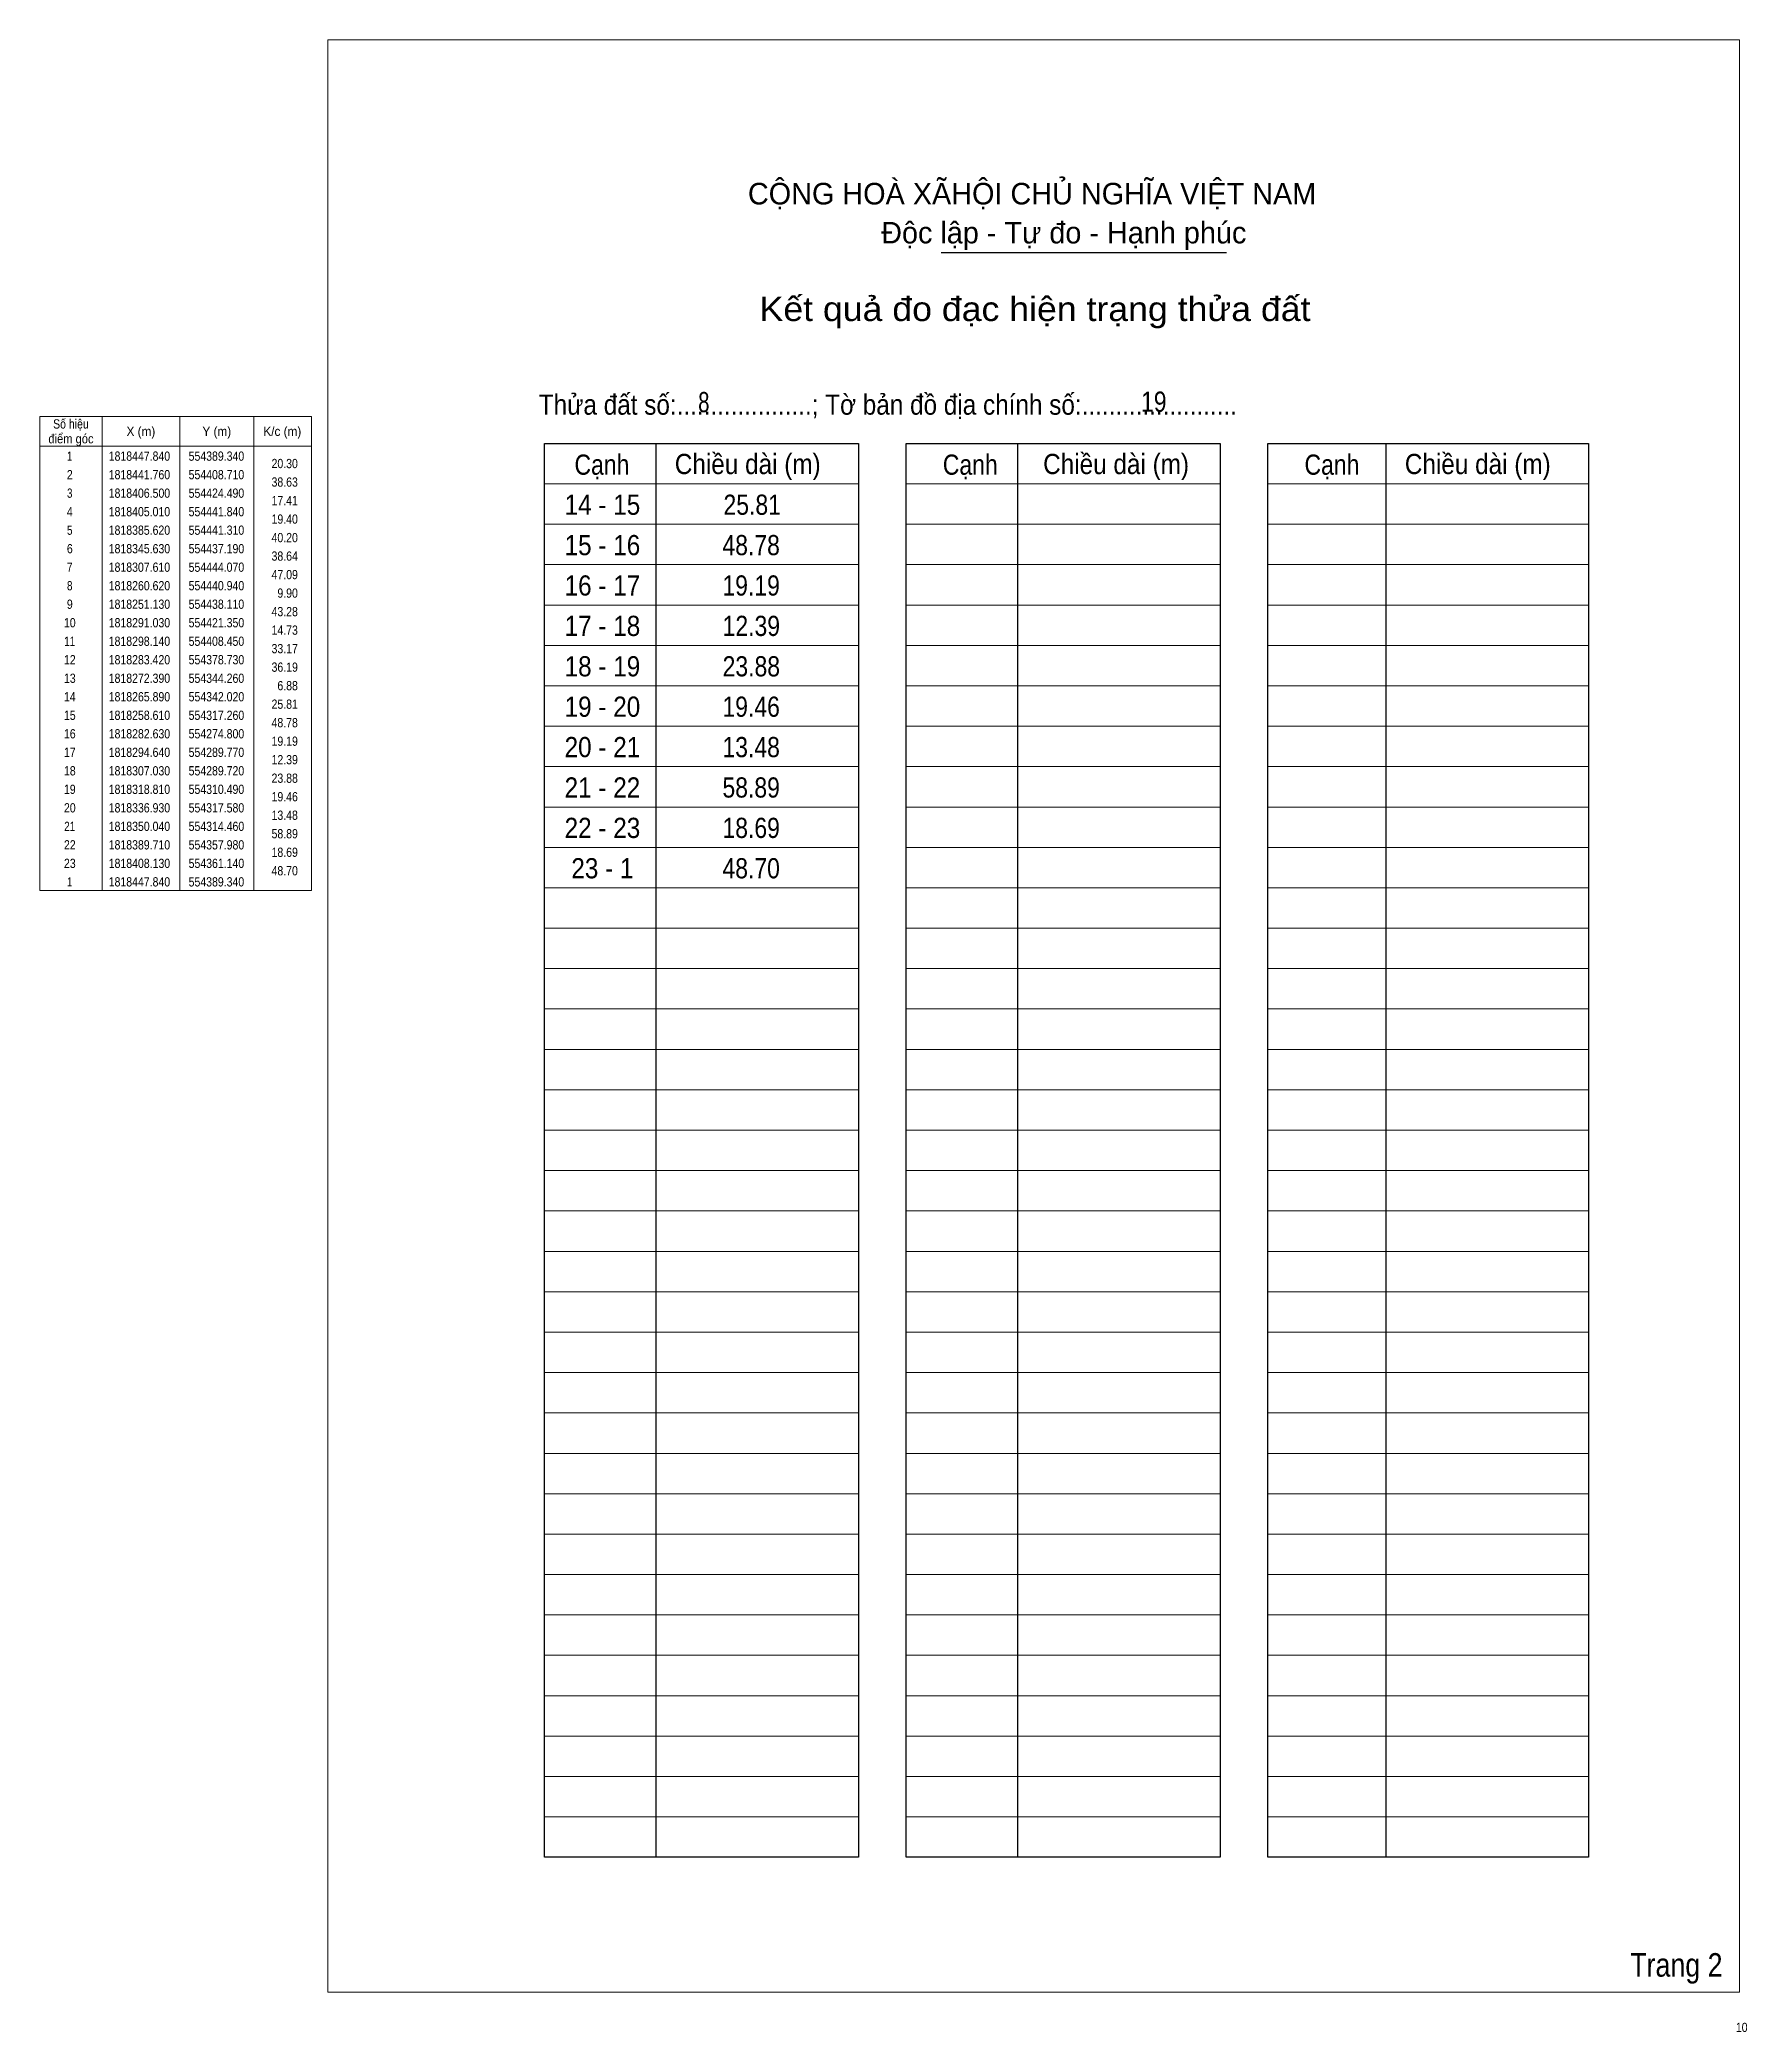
# Model space of a CAD drawing. Header units: metres. Extents: x 552655 to 554706, y 1816817 to 1819332.
# Drawn here: x 552655 to 553578, y 1818256 to 1819332 of the extents above; entities that cross this region are included whole.
import ezdxf
from ezdxf.enums import TextEntityAlignment as Align

# ---------------------------------------------------------------- set-up
doc = ezdxf.new("R2010")
doc.units = ezdxf.units.M
doc.header["$LTSCALE"] = 4.2
for name, color, linetype, lineweight in [('10', 7, 'Continuous', 13), ('30', 7, 'Continuous', 13), ('4', 7, 'Continuous', 13), ('63', 7, 'Continuous', 13)]:
    doc.layers.add(name, color=color, linetype=linetype, lineweight=lineweight)

msp = doc.modelspace()

# ---------------------------------------------------------------- texts
at = {"layer": '10'}
for s, width, p in [('8', 0.75, (553011.17, 1819130.95)), ('19', 0.85, (553250.41, 1819131.17))]:
    msp.add_text(s, height=10.91, dxfattribs=dict(at, width=width)).set_placement(p)
for s, width, p in [('14 - 15', 0.9, (552959.415, 1819075.51)), ('25.81', 0.85, (553040.35, 1819075.51)), ('15 - 16', 0.9, (552959.42, 1819053.69)), ('48.78', 0.85, (553039.77, 1819053.69)), ('16 - 17', 0.9, (552959.415, 1819031.87)), ('19.19', 0.85, (553039.77, 1819031.87)), ('17 - 18', 0.9, (552959.42, 1819010.05)), ('12.39', 0.85, (553039.87, 1819010.05)), ('18 - 19', 0.9, (552959.42, 1818988.21)), ('23.88', 0.85, (553039.87, 1818988.21)), ('19 - 20', 0.9, (552959.42, 1818966.39)), ('19.46', 0.85, (553039.775, 1818966.39)), ('20 - 21', 0.9, (552959.42, 1818944.57)), ('13.48', 0.85, (553039.78, 1818944.57)), ('21 - 22', 0.9, (552959.425, 1818922.74)), ('58.89', 0.85, (553039.78, 1818922.74)), ('22 - 23', 0.9, (552959.425, 1818900.92)), ('18.69', 0.85, (553039.78, 1818900.92)), ('23 - 1', 0.9, (552959.42, 1818879.1)), ('48.70', 0.85, (553039.78, 1818879.1))]:
    msp.add_text(s, height=10.91, dxfattribs=dict(at, width=width)).set_placement(p, align=Align.CENTER)
at = {"layer": '30'}
for s, p in [('CỘNG HOÀ XÃHỘI CHỦ NGHĨA VIỆT NAM', (553038.03, 1819243.19)), ('Độc lập - Tự đo - Hạnh phúc', (553110.01, 1819222.13))]:
    msp.add_text(s, height=11.64, dxfattribs=at).set_placement(p)
at = {"layer": '30', "width": 1.1}
msp.add_text('Kết quả đo đạc hiện trạng thửa đất', height=13.09, dxfattribs=at).set_placement((553193.15, 1819180.19), align=Align.CENTER)
at = {"layer": '30'}
for s, height, width, p in [('Thửa đất số:....................; Tờ bản đồ địa chính số:.......................', 10.91, 0.9, (552925.05, 1819129.59)), ('Cạnh', 10.91, 0.85, (552944.33, 1819097.15)), ('Chiều dài (m)', 10.91, 0.9, (552998.53, 1819097.51)), ('Cạnh', 10.91, 0.85, (553143.33, 1819097.15)), ('Chiều dài (m)', 10.91, 0.9, (553197.53, 1819097.51)), ('Cạnh', 10.91, 0.85, (553338.73, 1819097.15)), ('Chiều dài (m)', 10.91, 0.9, (553392.93, 1819097.51)), ('Trang 2', 12.73, 0.85, (553514.71, 1818285.71))]:
    msp.add_text(s, height=height, dxfattribs=dict(at, width=width)).set_placement(p)
at = {"layer": '63'}
for s, width, p in [('Số hiệu', 0.85, (552672.285, 1819122.11)), ('điểm góc', 0.9, (552672.295, 1819114.11)), ('X (m)', 0.95, (552710.09, 1819118.11)), ('Y (m)', 0.95, (552751.09, 1819118.11)), ('K/c (m)', 0.95, (552786.495, 1819118.11)), (' 1', 0.75, (552670.89, 1819104.71)), ('1818447.840', 0.85, (552709.29, 1819104.71)), ('554389.340', 0.85, (552750.885, 1819104.71)), (' 2', 0.85, (552670.89, 1819094.71)), ('1818441.760', 0.85, (552709.29, 1819094.71)), ('554408.710', 0.85, (552750.885, 1819094.71)), (' 3', 0.8, (552670.895, 1819084.71)), ('1818406.500', 0.85, (552709.29, 1819084.71)), ('554424.490', 0.85, (552750.885, 1819084.71)), (' 4', 0.85, (552670.89, 1819074.71)), ('1818405.010', 0.85, (552709.29, 1819074.71)), ('554441.840', 0.85, (552750.885, 1819074.71)), (' 5', 0.8, (552670.895, 1819064.71)), ('1818385.620', 0.85, (552709.29, 1819064.71)), ('554441.310', 0.85, (552750.885, 1819064.71)), (' 6', 0.85, (552670.895, 1819054.71)), ('1818345.630', 0.85, (552709.29, 1819054.71)), ('554437.190', 0.85, (552750.885, 1819054.71)), (' 8', 0.8, (552670.89, 1819034.71)), (' 7', 0.8, (552670.89, 1819044.71)), ('1818307.610', 0.85, (552709.29, 1819044.71)), ('1818260.620', 0.85, (552709.29, 1819034.71)), ('554444.070', 0.85, (552750.885, 1819044.71)), ('554440.940', 0.85, (552750.885, 1819034.71)), (' 9', 0.85, (552670.89, 1819024.71)), ('1818251.130', 0.85, (552709.29, 1819024.71)), ('554438.110', 0.85, (552750.885, 1819024.71)), (' 10', 0.85, (552670.885, 1819014.71)), ('1818291.030', 0.85, (552709.29, 1819014.71)), ('554421.350', 0.85, (552750.885, 1819014.71)), (' 11', 0.8, (552670.885, 1819004.71)), ('1818298.140', 0.85, (552709.29, 1819004.71)), ('554408.450', 0.85, (552750.885, 1819004.71)), (' 12', 0.85, (552670.895, 1818994.71)), ('1818283.420', 0.85, (552709.29, 1818994.71)), ('554378.730', 0.85, (552750.885, 1818994.71)), (' 13', 0.85, (552670.89, 1818984.71)), ('1818272.390', 0.85, (552709.29, 1818984.71)), ('554344.260', 0.85, (552750.885, 1818984.71)), (' 14', 0.85, (552670.885, 1818974.71)), ('1818265.890', 0.85, (552709.29, 1818974.71)), ('554342.020', 0.85, (552750.885, 1818974.71)), (' 15', 0.85, (552670.89, 1818964.71)), ('1818258.610', 0.85, (552709.29, 1818964.71)), ('554317.260', 0.85, (552750.885, 1818964.71)), (' 16', 0.85, (552670.89, 1818954.71)), ('1818282.630', 0.85, (552709.29, 1818954.71)), ('554274.800', 0.85, (552750.885, 1818954.71)), (' 17', 0.85, (552670.895, 1818944.71)), ('1818294.640', 0.85, (552709.29, 1818944.71)), ('554289.770', 0.85, (552750.885, 1818944.71)), (' 18', 0.85, (552670.895, 1818934.71)), ('1818307.030', 0.85, (552709.29, 1818934.71)), ('554289.720', 0.85, (552750.885, 1818934.71)), (' 19', 0.85, (552670.885, 1818924.71)), ('1818318.810', 0.85, (552709.29, 1818924.71)), ('554310.490', 0.85, (552750.885, 1818924.71)), (' 20', 0.85, (552670.885, 1818914.71)), ('1818336.930', 0.85, (552709.29, 1818914.71)), ('554317.580', 0.85, (552750.885, 1818914.71)), (' 22', 0.85, (552670.895, 1818894.71)), (' 21', 0.8, (552670.885, 1818904.71)), ('1818350.040', 0.85, (552709.29, 1818904.71)), ('1818389.710', 0.85, (552709.29, 1818894.71)), ('554314.460', 0.85, (552750.885, 1818904.71)), ('554357.980', 0.85, (552750.885, 1818894.71)), (' 23', 0.85, (552670.89, 1818884.71)), ('1818408.130', 0.85, (552709.29, 1818884.71)), ('554361.140', 0.85, (552750.885, 1818884.71)), (' 1', 0.75, (552670.89, 1818874.71)), ('1818447.840', 0.85, (552709.29, 1818874.71)), ('554389.340', 0.85, (552750.885, 1818874.71))]:
    msp.add_text(s, height=5, dxfattribs=dict(at, width=width)).set_placement(p, align=Align.CENTER)
at = {"layer": '63', "width": 0.85}
for s, p in [('20.30', (552794.89, 1819100.71)), ('38.63', (552794.89, 1819090.71)), ('17.41', (552794.89, 1819080.71)), ('19.40', (552794.89, 1819070.71)), ('40.20', (552794.89, 1819060.71)), ('38.64', (552794.89, 1819050.71)), ('47.09', (552794.89, 1819040.71)), ('9.90', (552794.89, 1819030.71)), ('43.28', (552794.89, 1819020.71)), ('14.73', (552794.89, 1819010.71)), ('33.17', (552794.89, 1819000.71)), ('36.19', (552794.89, 1818990.71)), ('6.88', (552794.89, 1818980.71)), ('25.81', (552794.89, 1818970.71)), ('48.78', (552794.89, 1818960.71)), ('19.19', (552794.89, 1818950.71)), ('12.39', (552794.89, 1818940.71)), ('23.88', (552794.89, 1818930.71)), ('19.46', (552794.89, 1818920.71)), ('13.48', (552794.89, 1818910.71)), ('58.89', (552794.89, 1818900.71)), ('18.69', (552794.89, 1818890.71)), ('48.70', (552794.89, 1818880.71)), (' 10', (553578.09, 1818255.82))]:
    msp.add_text(s, height=5, dxfattribs=at).set_placement(p, align=Align.RIGHT)

# ---------------------------------------------------------------- linework, layer by layer
at = {"layer": '30', "lineweight": 25}
for p, q in [((553142.44, 1819217.31), (553296.67, 1819217.31)), ((552988.22, 1819114.06), (552988.22, 1818350.21)), ((553183.6, 1819114.06), (553183.6, 1818350.21)), ((553382.62, 1819114.06), (553382.62, 1818350.21))]:
    msp.add_line(p, q, dxfattribs=at)
at = {"layer": '30'}
for p, q in [((552928.2, 1819092.23), (553097.7, 1819092.23)), ((553123.58, 1819092.23), (553293.09, 1819092.23)), ((553318.97, 1819092.23), (553492.11, 1819092.23)), ((552928.2, 1819070.41), (553097.7, 1819070.41)), ((553123.58, 1819070.41), (553293.09, 1819070.41)), ((553318.97, 1819070.41), (553492.11, 1819070.41)), ((552928.2, 1819048.59), (553097.7, 1819048.59)), ((553123.58, 1819048.59), (553293.09, 1819048.59)), ((553318.97, 1819048.59), (553492.11, 1819048.59)), ((552928.2, 1819026.76), (553097.7, 1819026.76)), ((553123.58, 1819026.76), (553293.09, 1819026.76)), ((553318.97, 1819026.76), (553492.11, 1819026.76)), ((552928.2, 1819004.94), (553097.7, 1819004.94)), ((553123.58, 1819004.94), (553293.09, 1819004.94)), ((553318.97, 1819004.94), (553492.11, 1819004.94)), ((552928.2, 1818983.11), (553097.7, 1818983.11)), ((553123.58, 1818983.11), (553293.09, 1818983.11)), ((553318.97, 1818983.11), (553492.11, 1818983.11)), ((552928.2, 1818961.29), (553097.7, 1818961.29)), ((553123.58, 1818961.29), (553293.09, 1818961.29)), ((553318.97, 1818961.29), (553492.11, 1818961.29)), ((552928.2, 1818939.46), (553097.7, 1818939.46)), ((553123.58, 1818939.46), (553293.09, 1818939.46)), ((553318.97, 1818939.46), (553492.11, 1818939.46)), ((552928.2, 1818917.64), (553097.7, 1818917.64)), ((553123.58, 1818917.64), (553293.09, 1818917.64)), ((553318.97, 1818917.64), (553492.11, 1818917.64)), ((552928.2, 1818895.82), (553097.7, 1818895.82)), ((553123.58, 1818895.82), (553293.09, 1818895.82)), ((553318.97, 1818895.82), (553492.11, 1818895.82)), ((552928.2, 1818873.99), (553097.7, 1818873.99)), ((553123.58, 1818873.99), (553293.09, 1818873.99)), ((553318.97, 1818873.99), (553492.11, 1818873.99)), ((552928.2, 1818852.17), (553097.7, 1818852.17)), ((553123.58, 1818852.17), (553293.09, 1818852.17)), ((553318.97, 1818852.17), (553492.11, 1818852.17)), ((552928.2, 1818830.34), (553097.7, 1818830.34)), ((553123.58, 1818830.34), (553293.09, 1818830.34)), ((553318.97, 1818830.34), (553492.11, 1818830.34)), ((552928.2, 1818808.52), (553097.7, 1818808.52)), ((553123.58, 1818808.52), (553293.09, 1818808.52)), ((553318.97, 1818808.52), (553492.11, 1818808.52)), ((552928.2, 1818786.69), (553097.7, 1818786.69)), ((553123.58, 1818786.69), (553293.09, 1818786.69)), ((553318.97, 1818786.69), (553492.11, 1818786.69)), ((552928.2, 1818764.87), (553097.7, 1818764.87)), ((553123.58, 1818764.87), (553293.09, 1818764.87)), ((553318.97, 1818764.87), (553492.11, 1818764.87)), ((552928.2, 1818743.04), (553097.7, 1818743.04)), ((553123.58, 1818743.04), (553293.09, 1818743.04)), ((553318.97, 1818743.04), (553492.11, 1818743.04)), ((552928.2, 1818721.22), (553097.7, 1818721.22)), ((553123.58, 1818721.22), (553293.09, 1818721.22)), ((553318.97, 1818721.22), (553492.11, 1818721.22)), ((552928.2, 1818699.4), (553097.7, 1818699.4)), ((553123.58, 1818699.4), (553293.09, 1818699.4)), ((553318.97, 1818699.4), (553492.11, 1818699.4)), ((552928.2, 1818677.57), (553097.7, 1818677.57)), ((553123.58, 1818677.57), (553293.09, 1818677.57)), ((553318.97, 1818677.57), (553492.11, 1818677.57)), ((552928.2, 1818655.75), (553097.7, 1818655.75)), ((553123.58, 1818655.75), (553293.09, 1818655.75)), ((553318.97, 1818655.75), (553492.11, 1818655.75)), ((552928.2, 1818633.92), (553097.7, 1818633.92)), ((553123.58, 1818633.92), (553293.09, 1818633.92)), ((553318.97, 1818633.92), (553492.11, 1818633.92)), ((552928.2, 1818612.1), (553097.7, 1818612.1)), ((553123.58, 1818612.1), (553293.09, 1818612.1)), ((553318.97, 1818612.1), (553492.11, 1818612.1)), ((552928.2, 1818590.27), (553097.7, 1818590.27)), ((553123.58, 1818590.27), (553293.09, 1818590.27)), ((553318.97, 1818590.27), (553492.11, 1818590.27)), ((552928.2, 1818568.45), (553097.7, 1818568.45)), ((553123.58, 1818568.45), (553293.09, 1818568.45)), ((553318.97, 1818568.45), (553492.11, 1818568.45)), ((552928.2, 1818546.63), (553097.7, 1818546.63)), ((553123.58, 1818546.63), (553293.09, 1818546.63)), ((553318.97, 1818546.63), (553492.11, 1818546.63)), ((552928.2, 1818524.8), (553097.7, 1818524.8)), ((553123.58, 1818524.8), (553293.09, 1818524.8)), ((553318.97, 1818524.8), (553492.11, 1818524.8)), ((552928.2, 1818502.98), (553097.7, 1818502.98)), ((553123.58, 1818502.98), (553293.09, 1818502.98)), ((553318.97, 1818502.98), (553492.11, 1818502.98)), ((552928.2, 1818481.15), (553097.7, 1818481.15)), ((553123.58, 1818481.15), (553293.09, 1818481.15)), ((553318.97, 1818481.15), (553492.11, 1818481.15)), ((552928.2, 1818459.33), (553097.7, 1818459.33)), ((553123.58, 1818459.33), (553293.09, 1818459.33)), ((553318.97, 1818459.33), (553492.11, 1818459.33)), ((552928.2, 1818437.5), (553097.7, 1818437.5)), ((553123.58, 1818437.5), (553293.09, 1818437.5)), ((553318.97, 1818437.5), (553492.11, 1818437.5)), ((552928.2, 1818415.68), (553097.7, 1818415.68)), ((553123.58, 1818415.68), (553293.09, 1818415.68)), ((553318.97, 1818415.68), (553492.11, 1818415.68)), ((552928.2, 1818393.86), (553097.7, 1818393.86)), ((553123.58, 1818393.86), (553293.09, 1818393.86)), ((553318.97, 1818393.86), (553492.11, 1818393.86)), ((552928.2, 1818372.03), (553097.7, 1818372.03)), ((553123.58, 1818372.03), (553293.09, 1818372.03)), ((553318.97, 1818372.03), (553492.11, 1818372.03))]:
    msp.add_line(p, q, dxfattribs=at)
at = {"layer": '30', "lineweight": 25}
for points in [[(552928.2, 1819114.06), (553097.7, 1819114.06), (553097.7, 1818350.21), (552928.2, 1818350.21)], [(553123.58, 1819114.06), (553293.09, 1819114.06), (553293.09, 1818350.21), (553123.58, 1818350.21)], [(553318.97, 1819114.06), (553492.11, 1819114.06), (553492.11, 1818350.21), (553318.97, 1818350.21)]]:
    msp.add_lwpolyline(points, close=True, dxfattribs=at)
at = {"layer": '4'}
msp.add_lwpolyline([(552811.12, 1819332.11), (553573.77, 1819332.11), (553573.77, 1818277.27), (552811.12, 1818277.27)], close=True, dxfattribs=at)
at = {"layer": '63'}
for p, q in [((552689.09, 1819128.61), (552689.09, 1818872.61)), ((552731.09, 1819128.61), (552731.09, 1818872.61)), ((552771.09, 1819128.61), (552771.09, 1818872.61)), ((552655.49, 1819112.61), (552802.29, 1819112.61))]:
    msp.add_line(p, q, dxfattribs=at)
msp.add_lwpolyline([(552655.49, 1819128.61), (552802.29, 1819128.61), (552802.29, 1818872.61), (552655.49, 1818872.61)], close=True, dxfattribs=at)

msp.set_redraw_order([(e.dxf.handle, doc.entitydb.next_handle()) for e in msp.query("TEXT MTEXT ATTDEF DIMENSION ARC_DIMENSION")])  # texts and dimensions are drawn at this point

doc.saveas('drawing.dxf')
